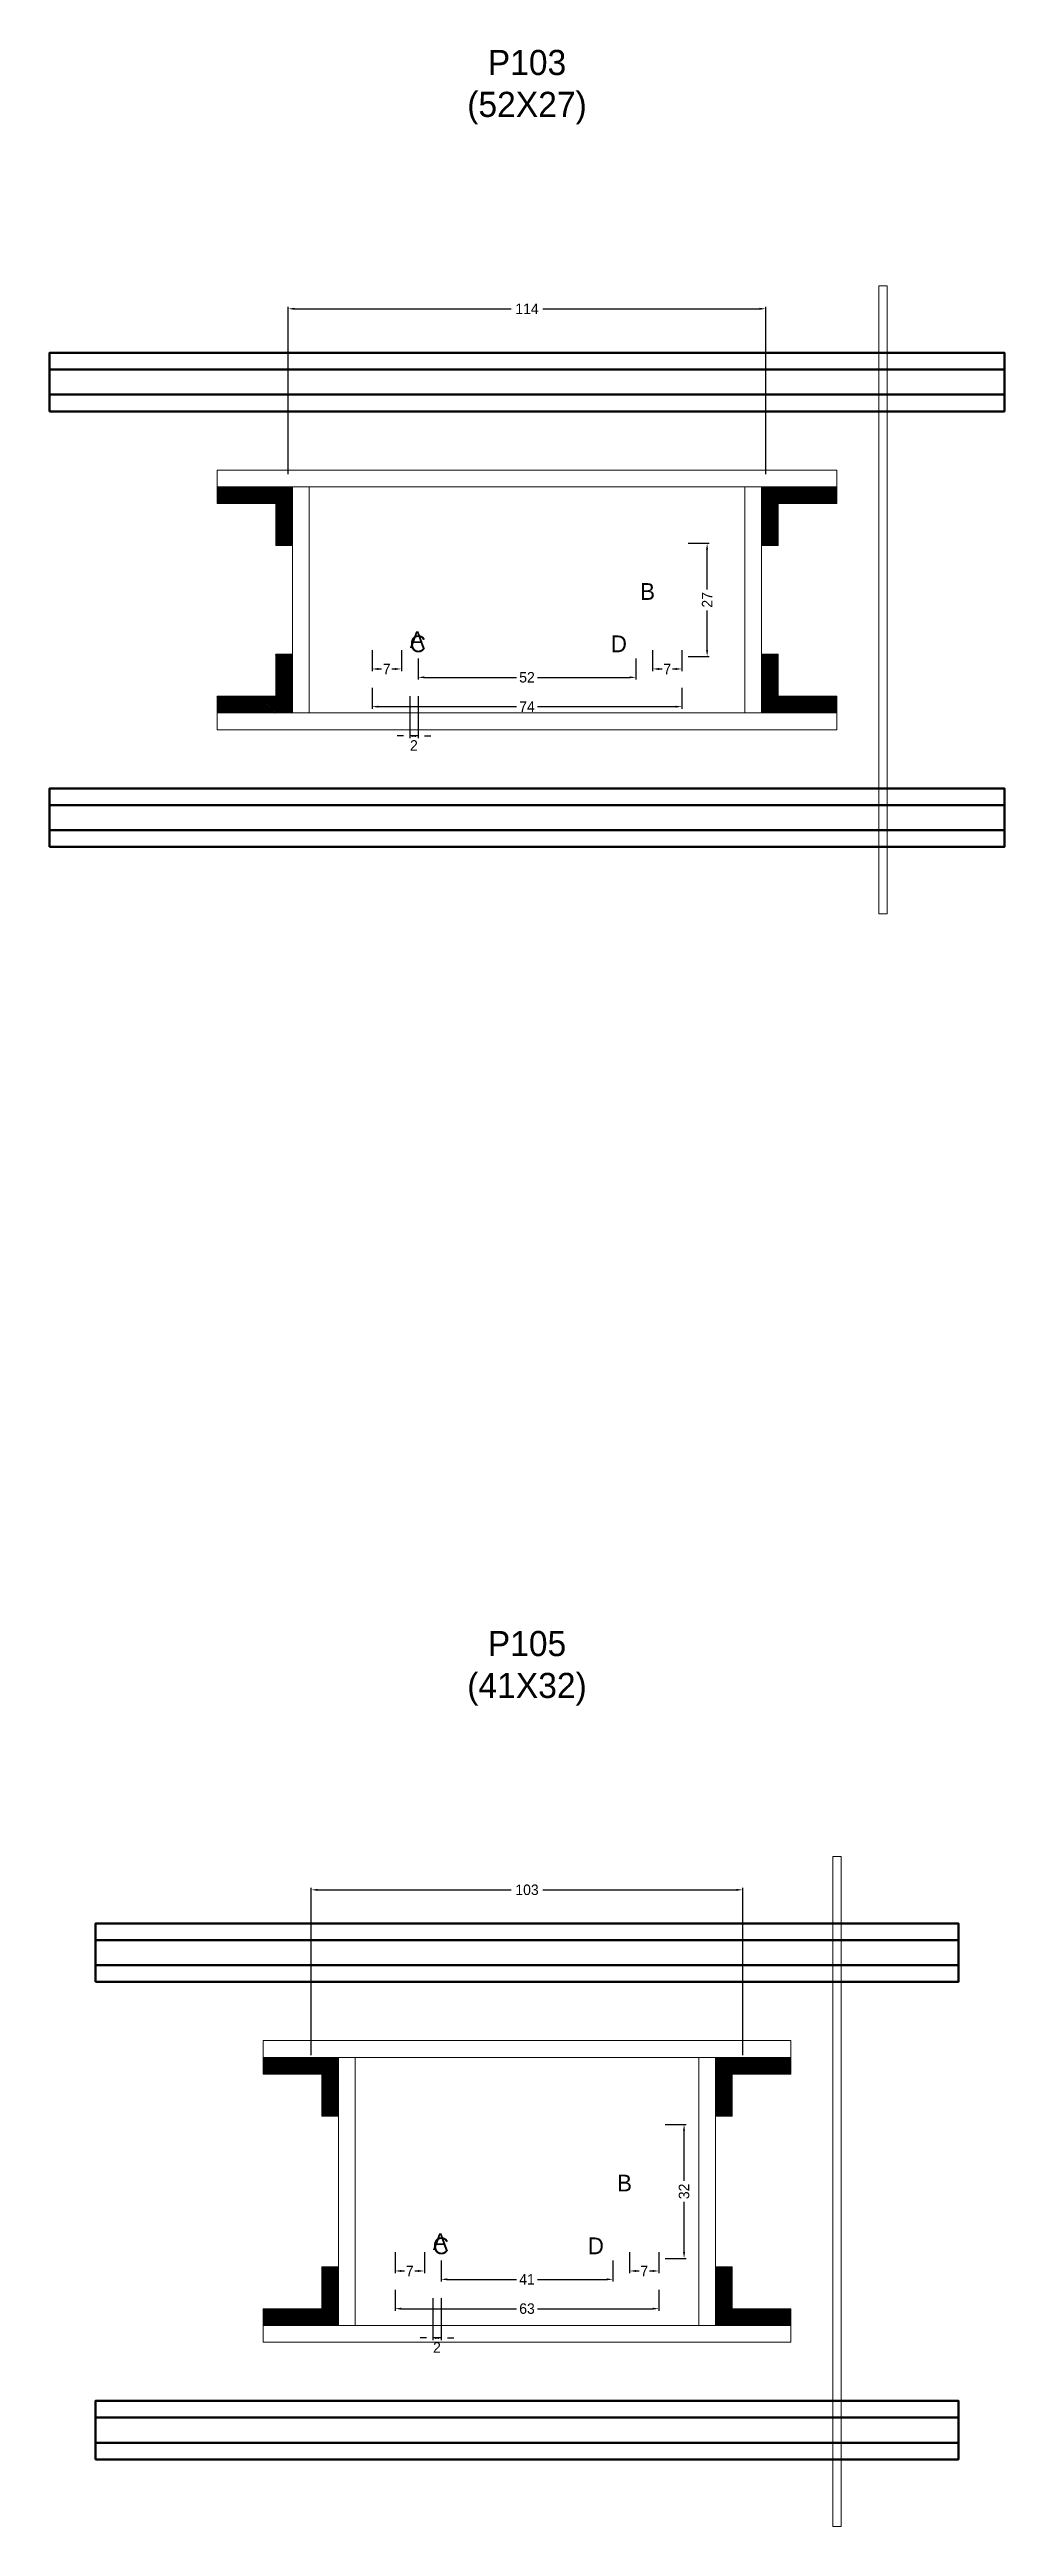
# Model space of a CAD drawing. Header units: centimetres. Extents: x -10500 to 4147, y -7606 to 295.
# Drawn here: x -114 to 114, y -1080 to -489 of the extents above; entities that cross this region are included whole.
import ezdxf

# ---------------------------------------------------------------- set-up
doc = ezdxf.new("R2010")
doc.units = ezdxf.units.CM
for name, color, linetype in [('COTA', 241, 'Continuous'), ('GRAVATA', 224, 'Continuous'), ('Hachura', 251, 'Continuous'), ('NOMENCLATURA', 7, 'Continuous'), ('SARRAFO', 251, 'Continuous')]:
    doc.layers.add(name, color=color, linetype=linetype)
doc.dimstyles.new('cotax2', dxfattribs={"dimtxt": 2.5, "dimasz": 1.5, "dimexe": 0.5, "dimexo": 0.5, "dimgap": 0.5, "dimtad": 1, "dimcen": 2.5, "dimazin": 3, "dimtfac": 1, "dimtmove": 0, "dimatfit": 3})

msp = doc.modelspace()

# ---------------------------------------------------------------- texts
at = {"layer": 'NOMENCLATURA'}
for s, p in [('B', (27, -620)), ('A', (-28, -631.5)), ('C', (-28, -632.5)), ('D', (20, -632.5)), ('B', (21.5, -1000)), ('A', (-22.5, -1014)), ('C', (-22.5, -1015)), ('D', (14.5, -1015))]:
    msp.add_text(s, height=4, dxfattribs=at).set_placement(p)
at = {"layer": 'NOMENCLATURA', "char_height": 6, "attachment_point": 8}
for s, insert in [('P103\\P(52X27)', (0, -506.5)), ('P105\\P(41X32)', (0, -884))]:
    msp.add_mtext(s, dxfattribs=dict(at, insert=insert))

# ---------------------------------------------------------------- blocks, each defined once
blk = doc.blocks.new('_CLOSEDFILLED')
at = {"color": 0, "linetype": 'BYBLOCK'}
blk.add_solid([(-1, 0.16), (0, 0), (-1, -0.16)], dxfattribs=at)
blk = doc.blocks.new('*D92')
for p, q in [((-31.5, -1023.5), (-31.5, -1028.5)), ((-30, -1028), (-2.5, -1028)), ((2.5, -1028), (30, -1028)), ((31.5, -1023.5), (31.5, -1028.5))]:
    blk.add_line(p, q)
at = {"layer": 'Defpoints'}
for p in [(-31.5, -1023), (31.5, -1023), (-31.5, -1028)]:
    blk.add_point(p, dxfattribs=at)
at = {"layer": 'COTA', "xscale": 1.5, "yscale": 1.5, "rotation": 180}
blk.add_blockref('_CLOSEDFILLED', (-31.5, -1028), dxfattribs=at)
at = {"layer": 'COTA', "xscale": 1.5, "yscale": 1.5}
blk.add_blockref('_CLOSEDFILLED', (31.5, -1028), dxfattribs=at)
at = {"layer": 'COTA', "insert": (0, -1028), "char_height": 2.5, "attachment_point": 5}
blk.add_mtext('63', dxfattribs=at)
blk = doc.blocks.new('*D93')
for p, q in [((-20.5, -1016.5), (-20.5, -1021.5)), ((20.5, -1016.5), (20.5, -1021.5)), ((-19, -1021), (-2.5, -1021)), ((2.5, -1021), (19, -1021))]:
    blk.add_line(p, q)
at = {"layer": 'Defpoints'}
for p in [(-20.5, -1016), (20.5, -1016), (-20.5, -1021)]:
    blk.add_point(p, dxfattribs=at)
at = {"layer": 'COTA', "xscale": 1.5, "yscale": 1.5, "rotation": 180}
blk.add_blockref('_CLOSEDFILLED', (-20.5, -1021), dxfattribs=at)
at = {"layer": 'COTA', "xscale": 1.5, "yscale": 1.5}
blk.add_blockref('_CLOSEDFILLED', (20.5, -1021), dxfattribs=at)
at = {"layer": 'COTA', "insert": (0, -1021), "char_height": 2.5, "attachment_point": 5}
blk.add_mtext('41', dxfattribs=at)
blk = doc.blocks.new('*D94')
for p, q in [((33, -984), (38, -984)), ((37.5, -997.5), (37.5, -985.5)), ((37.5, -1014.5), (37.5, -1002.5)), ((33, -1016), (38, -1016))]:
    blk.add_line(p, q)
at = {"layer": 'Defpoints'}
for p in [(32.5, -984), (32.5, -1016), (37.5, -1016)]:
    blk.add_point(p, dxfattribs=at)
at = {"layer": 'COTA', "xscale": 1.5, "yscale": 1.5}
for p, rotation in [((37.5, -984), 90), ((37.5, -1016), 270)]:
    blk.add_blockref('_CLOSEDFILLED', p, dxfattribs=dict(at, rotation=rotation))
at = {"layer": 'COTA', "insert": (37.5, -1000), "char_height": 2.5, "attachment_point": 5, "rotation": 90}
blk.add_mtext('32', dxfattribs=at)
blk = doc.blocks.new('*D95')
for p, q in [((-31.5, -1014.5), (-31.5, -1019.5)), ((-24.5, -1014.5), (-24.5, -1019.5)), ((-30, -1019), (-29.25, -1019)), ((-26.75, -1019), (-26, -1019))]:
    blk.add_line(p, q)
at = {"layer": 'Defpoints'}
for p in [(-31.5, -1014), (-24.5, -1014), (-31.5, -1019)]:
    blk.add_point(p, dxfattribs=at)
at = {"layer": 'COTA', "xscale": 1.5, "yscale": 1.5, "rotation": 180}
blk.add_blockref('_CLOSEDFILLED', (-31.5, -1019), dxfattribs=at)
at = {"layer": 'COTA', "xscale": 1.5, "yscale": 1.5}
blk.add_blockref('_CLOSEDFILLED', (-24.5, -1019), dxfattribs=at)
at = {"layer": 'COTA', "insert": (-28, -1019), "char_height": 2.5, "attachment_point": 5}
blk.add_mtext('7', dxfattribs=at)
blk = doc.blocks.new('*D96')
for p, q in [((24.5, -1014.5), (24.5, -1019.5)), ((31.5, -1014.5), (31.5, -1019.5)), ((26, -1019), (26.75, -1019)), ((29.25, -1019), (30, -1019))]:
    blk.add_line(p, q)
at = {"layer": 'Defpoints'}
for p in [(24.5, -1014), (31.5, -1014), (24.5, -1019)]:
    blk.add_point(p, dxfattribs=at)
at = {"layer": 'COTA', "xscale": 1.5, "yscale": 1.5, "rotation": 180}
blk.add_blockref('_CLOSEDFILLED', (24.5, -1019), dxfattribs=at)
at = {"layer": 'COTA', "xscale": 1.5, "yscale": 1.5}
blk.add_blockref('_CLOSEDFILLED', (31.5, -1019), dxfattribs=at)
at = {"layer": 'COTA', "insert": (28, -1019), "char_height": 2.5, "attachment_point": 5}
blk.add_mtext('7', dxfattribs=at)
blk = doc.blocks.new('*D97')
for p, q in [((-51.5, -967.5), (-51.5, -927.5)), ((-50, -928), (-3.75, -928)), ((3.75, -928), (50, -928)), ((51.5, -967.5), (51.5, -927.5))]:
    blk.add_line(p, q)
at = {"layer": 'Defpoints'}
for p in [(-51.5, -928), (-51.5, -968), (51.5, -968)]:
    blk.add_point(p, dxfattribs=at)
at = {"layer": 'COTA', "xscale": 1.5, "yscale": 1.5, "rotation": 180}
blk.add_blockref('_CLOSEDFILLED', (-51.5, -928), dxfattribs=at)
at = {"layer": 'COTA', "xscale": 1.5, "yscale": 1.5}
blk.add_blockref('_CLOSEDFILLED', (51.5, -928), dxfattribs=at)
at = {"layer": 'COTA', "insert": (0, -928), "char_height": 2.5, "attachment_point": 5}
blk.add_mtext('103', dxfattribs=at)
blk = doc.blocks.new('*D66')
for p, q in [((-37, -641), (-37, -646)), ((37, -641), (37, -646)), ((-35.5, -645.5), (-2.5, -645.5)), ((2.5, -645.5), (35.5, -645.5))]:
    blk.add_line(p, q)
at = {"layer": 'Defpoints'}
for p in [(-37, -640.5), (37, -640.5), (-37, -645.5)]:
    blk.add_point(p, dxfattribs=at)
at = {"layer": 'COTA', "xscale": 1.5, "yscale": 1.5, "rotation": 180}
blk.add_blockref('_CLOSEDFILLED', (-37, -645.5), dxfattribs=at)
at = {"layer": 'COTA', "xscale": 1.5, "yscale": 1.5}
blk.add_blockref('_CLOSEDFILLED', (37, -645.5), dxfattribs=at)
at = {"layer": 'COTA', "insert": (0, -645.5), "char_height": 2.5, "attachment_point": 5}
blk.add_mtext('74', dxfattribs=at)
blk = doc.blocks.new('*D67')
for p, q in [((-26, -634), (-26, -639)), ((-24.5, -638.5), (-2.5, -638.5)), ((2.5, -638.5), (24.5, -638.5)), ((26, -634), (26, -639))]:
    blk.add_line(p, q)
at = {"layer": 'Defpoints'}
for p in [(-26, -633.5), (-26, -638.5), (26, -633.5)]:
    blk.add_point(p, dxfattribs=at)
at = {"layer": 'COTA', "xscale": 1.5, "yscale": 1.5, "rotation": 180}
blk.add_blockref('_CLOSEDFILLED', (-26, -638.5), dxfattribs=at)
at = {"layer": 'COTA', "xscale": 1.5, "yscale": 1.5}
blk.add_blockref('_CLOSEDFILLED', (26, -638.5), dxfattribs=at)
at = {"layer": 'COTA', "insert": (0, -638.5), "char_height": 2.5, "attachment_point": 5}
blk.add_mtext('52', dxfattribs=at)
blk = doc.blocks.new('*D68')
for p, q in [((38.5, -606.5), (43.5, -606.5)), ((43, -617.5), (43, -608)), ((43, -632), (43, -622.5)), ((38.5, -633.5), (43.5, -633.5))]:
    blk.add_line(p, q)
at = {"layer": 'Defpoints'}
for p in [(38, -606.5), (38, -633.5), (43, -633.5)]:
    blk.add_point(p, dxfattribs=at)
at = {"layer": 'COTA', "xscale": 1.5, "yscale": 1.5}
for p, rotation in [((43, -606.5), 90), ((43, -633.5), 270)]:
    blk.add_blockref('_CLOSEDFILLED', p, dxfattribs=dict(at, rotation=rotation))
at = {"layer": 'COTA', "insert": (43, -620), "char_height": 2.5, "attachment_point": 5, "rotation": 90}
blk.add_mtext('27', dxfattribs=at)
blk = doc.blocks.new('*D69')
for p, q in [((-37, -632), (-37, -637)), ((-30, -632), (-30, -637)), ((-35.5, -636.5), (-34.75, -636.5)), ((-32.25, -636.5), (-31.5, -636.5))]:
    blk.add_line(p, q)
at = {"layer": 'Defpoints'}
for p in [(-37, -631.5), (-30, -631.5), (-37, -636.5)]:
    blk.add_point(p, dxfattribs=at)
at = {"layer": 'COTA', "xscale": 1.5, "yscale": 1.5, "rotation": 180}
blk.add_blockref('_CLOSEDFILLED', (-37, -636.5), dxfattribs=at)
at = {"layer": 'COTA', "xscale": 1.5, "yscale": 1.5}
blk.add_blockref('_CLOSEDFILLED', (-30, -636.5), dxfattribs=at)
at = {"layer": 'COTA', "insert": (-33.5, -636.5), "char_height": 2.5, "attachment_point": 5}
blk.add_mtext('7', dxfattribs=at)
blk = doc.blocks.new('*D70')
for p, q in [((30, -632), (30, -637)), ((37, -632), (37, -637)), ((31.5, -636.5), (32.25, -636.5)), ((34.75, -636.5), (35.5, -636.5))]:
    blk.add_line(p, q)
at = {"layer": 'Defpoints'}
for p in [(30, -631.5), (37, -631.5), (30, -636.5)]:
    blk.add_point(p, dxfattribs=at)
at = {"layer": 'COTA', "xscale": 1.5, "yscale": 1.5, "rotation": 180}
blk.add_blockref('_CLOSEDFILLED', (30, -636.5), dxfattribs=at)
at = {"layer": 'COTA', "xscale": 1.5, "yscale": 1.5}
blk.add_blockref('_CLOSEDFILLED', (37, -636.5), dxfattribs=at)
at = {"layer": 'COTA', "insert": (33.5, -636.5), "char_height": 2.5, "attachment_point": 5}
blk.add_mtext('7', dxfattribs=at)
blk = doc.blocks.new('*D71')
for p, q in [((-57, -590), (-57, -550)), ((-55.5, -550.5), (-3.75, -550.5)), ((3.75, -550.5), (55.5, -550.5)), ((57, -590), (57, -550))]:
    blk.add_line(p, q)
at = {"layer": 'Defpoints'}
for p in [(-57, -550.5), (-57, -590.5), (57, -590.5)]:
    blk.add_point(p, dxfattribs=at)
at = {"layer": 'COTA', "xscale": 1.5, "yscale": 1.5, "rotation": 180}
blk.add_blockref('_CLOSEDFILLED', (-57, -550.5), dxfattribs=at)
at = {"layer": 'COTA', "xscale": 1.5, "yscale": 1.5}
blk.add_blockref('_CLOSEDFILLED', (57, -550.5), dxfattribs=at)
at = {"layer": 'COTA', "insert": (0, -550.5), "char_height": 2.5, "attachment_point": 5}
blk.add_mtext('114', dxfattribs=at)

# ---------------------------------------------------------------- dimensions: what is measured, and where the dimension line sits
at = {"layer": 'COTA'}
for base, p1, p2, picture, middle in [((-57, -550.5), (-57, -590.5), (57, -590.5), '*D71', (0, -550.5)), ((-37, -636.5), (-37, -631.5), (-30, -631.5), '*D69', (-33.5, -636.5)), ((30, -636.5), (30, -631.5), (37, -631.5), '*D70', (33.5, -636.5)), ((-26, -638.5), (-26, -633.5), (26, -633.5), '*D67', (0, -638.5)), ((-37, -645.5), (-37, -640.5), (37, -640.5), '*D66', (0, -645.5)), ((-51.5, -928), (-51.5, -968), (51.5, -968), '*D97', (0, -928)), ((-31.5, -1019), (-31.5, -1014), (-24.5, -1014), '*D95', (-28, -1019)), ((-20.5, -1021), (-20.5, -1016), (20.5, -1016), '*D93', (0, -1021)), ((24.5, -1019), (24.5, -1014), (31.5, -1014), '*D96', (28, -1019)), ((-31.5, -1028), (-31.5, -1023), (31.5, -1023), '*D92', (0, -1028))]:
    dim = msp.add_linear_dim(base=base, p1=p1, p2=p2, dimstyle='cotax2', dxfattribs=at)
    dim.commit()
    dim.dimension.update_dxf_attribs({"geometry": picture, "text_midpoint": middle})
for base, p1, p2, picture, middle in [((43, -633.5), (38, -633.5), (38, -606.5), '*D68', (43, -620)), ((37.5, -1016), (32.5, -1016), (32.5, -984), '*D94', (37.5, -1000))]:
    dim = msp.add_linear_dim(base=base, p1=p1, p2=p2, angle=90, dimstyle='cotax2', dxfattribs=at)
    dim.commit()
    dim.dimension.update_dxf_attribs({"geometry": picture, "text_midpoint": middle})
for base, p1, p2 in [((-26, -652.5), (-26, -642.5), (-28, -642.5)), ((-20.5, -1035), (-20.5, -1025), (-22.5, -1025))]:
    msp.add_linear_dim(base=base, p1=p1, p2=p2, dimstyle='cotax2', dxfattribs=at).render()

# ---------------------------------------------------------------- hatches: boundary and pattern name
at = {"layer": 'SARRAFO'}
h = msp.add_hatch(dxfattribs=at)
h.set_pattern_fill('SOLID', scale=2)
h.paths.add_polyline_path([(-74, -597), (-60, -597), (-60, -593), (-74, -593)])
h = msp.add_hatch(dxfattribs=at)
h.set_pattern_fill('SOLID', scale=2)
h.paths.add_polyline_path([(-60, -607), (-56, -607), (-56, -593), (-60, -593)])
h = msp.add_hatch(dxfattribs=at)
h.set_pattern_fill('SOLID', scale=2)
h.paths.add_polyline_path([(56, -607), (60, -607), (60, -593), (56, -593)])
h = msp.add_hatch(dxfattribs=at)
h.set_pattern_fill('SOLID', scale=2)
h.paths.add_polyline_path([(60, -597), (74, -597), (74, -593), (60, -593)])
h = msp.add_hatch(dxfattribs=at)
h.set_pattern_fill('SOLID', scale=2)
h.paths.add_polyline_path([(-60, -647), (-56, -647), (-56, -633), (-60, -633)])
h = msp.add_hatch(dxfattribs=at)
h.set_pattern_fill('SOLID', scale=2)
h.paths.add_polyline_path([(56, -647), (60, -647), (60, -633), (56, -633)])
h = msp.add_hatch(dxfattribs=at)
h.set_pattern_fill('SOLID', scale=2)
h.paths.add_polyline_path([(-74, -647), (-60, -647), (-60, -643), (-74, -643)])
h = msp.add_hatch(dxfattribs=at)
h.set_pattern_fill('SOLID', scale=2)
h.paths.add_polyline_path([(60, -647), (74, -647), (74, -643), (60, -643)])
h = msp.add_hatch(dxfattribs=at)
h.set_pattern_fill('SOLID', scale=2)
h.paths.add_polyline_path([(-63, -972), (-49, -972), (-49, -968), (-63, -968)])
h = msp.add_hatch(dxfattribs=at)
h.set_pattern_fill('SOLID', scale=2)
h.paths.add_polyline_path([(-49, -982), (-45, -982), (-45, -968), (-49, -968)])
h = msp.add_hatch(dxfattribs=at)
h.set_pattern_fill('SOLID', scale=2)
h.paths.add_polyline_path([(45, -982), (49, -982), (49, -968), (45, -968)])
h = msp.add_hatch(dxfattribs=at)
h.set_pattern_fill('SOLID', scale=2)
h.paths.add_polyline_path([(49, -972), (63, -972), (63, -968), (49, -968)])
h = msp.add_hatch(dxfattribs=at)
h.set_pattern_fill('SOLID', scale=2)
h.paths.add_polyline_path([(-49, -1032), (-45, -1032), (-45, -1018), (-49, -1018)])
h = msp.add_hatch(dxfattribs=at)
h.set_pattern_fill('SOLID', scale=2)
h.paths.add_polyline_path([(45, -1032), (49, -1032), (49, -1018), (45, -1018)])
h = msp.add_hatch(dxfattribs=at)
h.set_pattern_fill('SOLID', scale=2)
h.paths.add_polyline_path([(-63, -1032), (-49, -1032), (-49, -1028), (-63, -1028)])
h = msp.add_hatch(dxfattribs=at)
h.set_pattern_fill('SOLID', scale=2)
h.paths.add_polyline_path([(49, -1032), (63, -1032), (63, -1028), (49, -1028)])

# ---------------------------------------------------------------- linework, layer by layer
at = {"layer": 'GRAVATA', "lineweight": 50}
for points in [[(-114, -575), (114, -575), (114, -561), (-114, -561)], [(-114, -571), (114, -571), (114, -565), (-114, -565)], [(-114, -679), (114, -679), (114, -665), (-114, -665)], [(-114, -675), (114, -675), (114, -669), (-114, -669)], [(-103, -950), (103, -950), (103, -936), (-103, -936)], [(-103, -946), (103, -946), (103, -940), (-103, -940)], [(-103, -1064), (103, -1064), (103, -1050), (-103, -1050)], [(-103, -1060), (103, -1060), (103, -1054), (-103, -1054)]]:
    msp.add_lwpolyline(points, close=True, dxfattribs=at)
at = {"layer": 'Hachura', "lineweight": 13}
for points in [[(84, -695), (86, -695), (86, -545), (84, -545)], [(73, -1080), (75, -1080), (75, -920), (73, -920)]]:
    msp.add_lwpolyline(points, close=True, dxfattribs=at)
at = {"layer": 'Hachura', "lineweight": 18}
for points in [[(-74, -593), (74, -593), (74, -589), (-74, -589)], [(-56, -647), (-52, -647), (-52, -593), (-56, -593)], [(52, -647), (56, -647), (56, -593), (52, -593)], [(-74, -651), (74, -651), (74, -647), (-74, -647)], [(-63, -968), (63, -968), (63, -964), (-63, -964)], [(-45, -1032), (-41, -1032), (-41, -968), (-45, -968)], [(41, -1032), (45, -1032), (45, -968), (41, -968)], [(-63, -1036), (63, -1036), (63, -1032), (-63, -1032)]]:
    msp.add_lwpolyline(points, close=True, dxfattribs=at)
at = {"layer": 'SARRAFO', "lineweight": 13}
for points in [[(-74, -597), (-60, -597), (-60, -593), (-74, -593)], [(-60, -607), (-56, -607), (-56, -593), (-60, -593)], [(56, -607), (60, -607), (60, -593), (56, -593)], [(60, -597), (74, -597), (74, -593), (60, -593)], [(-60, -647), (-56, -647), (-56, -633), (-60, -633)], [(56, -647), (60, -647), (60, -633), (56, -633)], [(-74, -647), (-60, -647), (-60, -643), (-74, -643)], [(60, -647), (74, -647), (74, -643), (60, -643)], [(-63, -972), (-49, -972), (-49, -968), (-63, -968)], [(-49, -982), (-45, -982), (-45, -968), (-49, -968)], [(45, -982), (49, -982), (49, -968), (45, -968)], [(49, -972), (63, -972), (63, -968), (49, -968)], [(-49, -1032), (-45, -1032), (-45, -1018), (-49, -1018)], [(45, -1032), (49, -1032), (49, -1018), (45, -1018)], [(-63, -1032), (-49, -1032), (-49, -1028), (-63, -1028)], [(49, -1032), (63, -1032), (63, -1028), (49, -1028)]]:
    msp.add_lwpolyline(points, close=True, dxfattribs=at)

msp.set_redraw_order([(e.dxf.handle, doc.entitydb.next_handle()) for e in msp.query("TEXT MTEXT ATTDEF DIMENSION ARC_DIMENSION")])  # texts and dimensions are drawn at this point

doc.saveas('drawing.dxf')
